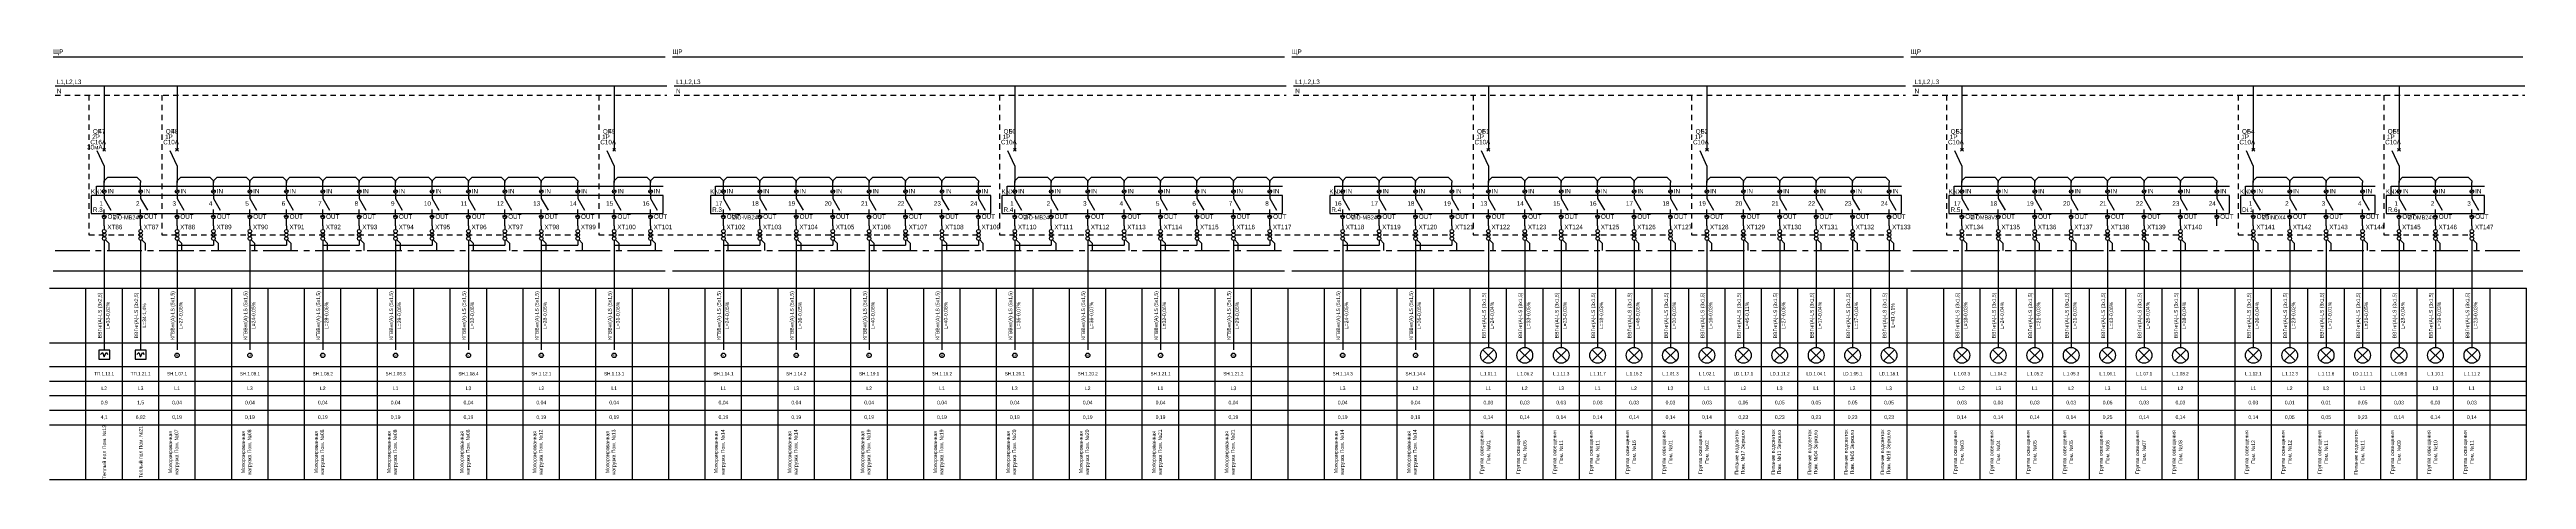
# Model space of a CAD drawing. Header units: millimetres. Extents: x 2497 to 11797, y 1522 to 1758.
# Drawn here: x 4877 to 6237, y 1522 to 1758 of the extents above; entities that cross this region are included whole.
import ezdxf
from ezdxf.enums import TextEntityAlignment as Align

# ---------------------------------------------------------------- set-up
doc = ezdxf.new("R2010")
doc.units = ezdxf.units.MM
doc.linetypes.add('CENTER2', pattern=[28.575, 19.05, -3.175, 3.175, -3.175])
doc.linetypes.add('JIS_02_0.7', pattern=[1.35, 0.75, -0.6])
for name, color, linetype in [('SX_BLOCKS', 7, 'Continuous'), ('SX_BOUND', 8, 'Continuous'), ('SX_KNX', 1, 'Continuous'), ('SX_LINES', 7, 'Continuous'), ('SX_N', 4, 'JIS_02_0.7'), ('SX_PE', 3, 'CENTER2'), ('SX_TABLE', 7, 'Continuous'), ('SX_TEXT', 7, 'Continuous')]:
    doc.layers.add(name, color=color, linetype=linetype)
doc.styles.add('UNC_GOST_Scheme', font='txt')

# ---------------------------------------------------------------- blocks, each defined once
blk = doc.blocks.new('SX_TCOL')
for p, q in [((-10, 105), (10, 105)), ((10, 0), (10, 105)), ((-10, 75), (10, 75)), ((-10, 62), (10, 62)), ((-10, 54), (10, 54)), ((-10, 46), (10, 46)), ((-10, 38), (10, 38)), ((-10, 30), (10, 30)), ((-10, 0), (10, 0))]:
    blk.add_line(p, q)
at = {"style": 'UNC_GOST_Scheme'}
for tag, p in [('CAB1', (-2.2, 90)), ('CAB2', (2.2, 90)), ('NAME1', (-3.4, 15)), ('NAME2', (0, 15)), ('NAME3', (3.4, 15))]:
    blk.add_attdef(tag, text='', height=2, rotation=90, dxfattribs=at).set_placement(p, align=Align.MIDDLE)
for tag, height, p in [('LINE', 1.8, (0, 58)), ('POW', 2, (0, 42)), ('PH', 2, (0, 50)), ('CUR', 2, (0, 34))]:
    blk.add_attdef(tag, text='', height=height, dxfattribs=at).set_placement(p, align=Align.MIDDLE)
blk = doc.blocks.new('SX_QF')
for p, q in [((0, -45), (-3.8, -36.9)), ((-0.8, -37.1), (0.8, -35.5)), ((-0.8, -35.5), (0.8, -37.1)), ((0, -45), (0, -54.3))]:
    blk.add_line(p, q)
at = {"style": 'UNC_GOST_Scheme'}
blk.add_text('QF', height=2.5, dxfattribs=at).set_placement((-6.2, -27.4))
for tag, p in [('N', (-3.2, -27.4)), ('MA', (-9.4, -36.1)), ('A', (-7.6, -33.3)), ('P', (-6.6, -30.4))]:
    blk.add_attdef(tag, p, '', height=2.5, dxfattribs=at)
blk = doc.blocks.new('SX_CH')
for p, q in [((1.1, 19.4), (-1.1, 18.28)), ((0, 19.84), (0, 23.7)), ((0, 17.84), (0, 14.96)), ((0, 14.96), (3.69, 8.57)), ((1.1, 4.3), (-1.1, 5.42)), ((0, 5.86), (0, 8.96)), ((0, 0), (0, 3.86))]:
    blk.add_line(p, q)
for centre in [(0, 18.84), (0, 4.86)]:
    blk.add_circle(centre, 1)
at = {"style": 'UNC_GOST_Scheme'}
for s, p in [('IN', (1.82, 17.78)), ('OUT', (1.82, 3.8))]:
    blk.add_text(s, height=2.5, dxfattribs=at).set_placement(p)
blk.add_attdef('CH', text='', height=2.5, dxfattribs=at).set_placement((-0.6, 11.02), align=Align.RIGHT)
blk = doc.blocks.new('SX_XT')
at = {"color": 30}
blk.add_circle((0, -1), 1, dxfattribs=at)
at = {"color": 5}
blk.add_circle((0, -3), 1, dxfattribs=at)
at = {"color": 3}
blk.add_circle((0, -5), 1, dxfattribs=at)
at = {"style": 'UNC_GOST_Scheme'}
blk.add_attdef('N', (1.7, 0.1), '', height=2.5, dxfattribs=at)
blk = doc.blocks.new('SX_U_HEAT')
for p, q in [((3, 2.5), (-3, 2.5)), ((-3, 2.5), (-3, -2.5)), ((-2, 0), (-1, 1.2)), ((-1, 1.2), (0, -1.2)), ((0, 6.5), (0, 2.5)), ((0, -1.2), (1, 1.2)), ((1, 1.2), (2, 0)), ((3, -2.5), (3, 2.5)), ((-3, -2.5), (3, -2.5))]:
    blk.add_line(p, q)
blk = doc.blocks.new('SX_U_M')
blk.add_circle((0, 0), 1.2)
at = {"style": 'UNC_GOST_Scheme'}
blk.add_text('M', height=1.2, dxfattribs=at).set_placement((0, 0), align=Align.MIDDLE)
blk = doc.blocks.new('SX_U_LAMP')
for p, q in [((-2.9, -2.9), (2.9, 2.9)), ((-2.9, 2.9), (2.9, -2.9))]:
    blk.add_line(p, q)
blk.add_circle((0, 0), 4.3)

msp = doc.modelspace()

# ---------------------------------------------------------------- linework, layer by layer
at = {"layer": 'SX_BOUND'}
for p, q in [((4879.2, 1754.5), (5215.2, 1754.5)), ((5219.2, 1754.5), (5555.2, 1754.5)), ((5559.2, 1754.5), (5895.2, 1754.5)), ((5899.2, 1754.5), (6235.2, 1754.5)), ((4879.2, 1637), (5215.2, 1637)), ((5219.2, 1637), (5555.2, 1637)), ((5559.2, 1637), (5895.2, 1637)), ((5899.2, 1637), (6235.2, 1637))]:
    msp.add_line(p, q, dxfattribs=at)
at = {"layer": 'SX_KNX'}
for p, q in [((4902.9, 1678.4), (4902.9, 1683.5)), ((4902.9, 1683.5), (5214.1, 1683.5)), ((5242.9, 1678.4), (5242.9, 1683.5)), ((5242.9, 1683.5), (5394.1, 1683.5)), ((5402.9, 1678.4), (5402.9, 1683.5)), ((5402.9, 1683.5), (5554.1, 1683.5)), ((5582.9, 1678.4), (5582.9, 1683.5)), ((5582.9, 1683.5), (5894.1, 1683.5)), ((5922.9, 1678.4), (5922.9, 1683.5)), ((5922.9, 1683.5), (6074.1, 1683.5)), ((6082.9, 1678.4), (6082.9, 1683.5)), ((6082.9, 1683.5), (6154.1, 1683.5)), ((6162.9, 1678.4), (6162.9, 1683.5)), ((6162.9, 1683.5), (6214.1, 1683.5))]:
    msp.add_line(p, q, dxfattribs=at)
at = {"layer": 'SX_LINES'}
for p, q in [((4880.2, 1738.5), (5216.2, 1738.5)), ((4907.2, 1738.5), (4907.2, 1703.4)), ((4947.2, 1738.5), (4947.2, 1703.4)), ((5187.2, 1738.5), (5187.2, 1703.4)), ((5220.2, 1738.5), (5556.2, 1738.5)), ((5407.2, 1738.5), (5407.2, 1703.4)), ((5560.2, 1738.5), (5896.2, 1738.5)), ((5667.2, 1738.5), (5667.2, 1703.4)), ((5787.2, 1738.5), (5787.2, 1703.4)), ((5900.2, 1738.5), (6236.2, 1738.5)), ((5927.2, 1738.5), (5927.2, 1703.4)), ((6087.2, 1738.5), (6087.2, 1703.4)), ((6167.2, 1738.5), (6167.2, 1703.4)), ((4907.2, 1686.4), (4909.2, 1688.4)), ((4907.2, 1685.4), (4907.2, 1686.4)), ((4909.2, 1688.4), (4925.2, 1688.4)), ((4925.2, 1688.4), (4927.2, 1686.4)), ((4927.2, 1686.4), (4927.2, 1685.4)), ((4947.2, 1686.4), (4949.2, 1688.4)), ((4947.2, 1685.4), (4947.2, 1686.4)), ((4949.2, 1688.4), (4965.2, 1688.4)), ((4965.2, 1688.4), (4967.2, 1686.4)), ((4967.2, 1686.4), (4969.2, 1688.4)), ((4967.2, 1686.4), (4967.2, 1685.4)), ((4967.2, 1685.4), (4967.2, 1686.4)), ((4969.2, 1688.4), (4985.2, 1688.4)), ((4985.2, 1688.4), (4987.2, 1686.4)), ((4987.2, 1686.4), (4989.2, 1688.4)), ((4987.2, 1686.4), (4987.2, 1685.4)), ((4987.2, 1685.4), (4987.2, 1686.4)), ((4989.2, 1688.4), (5005.2, 1688.4)), ((5005.2, 1688.4), (5007.2, 1686.4)), ((5007.2, 1686.4), (5009.2, 1688.4)), ((5007.2, 1686.4), (5007.2, 1685.4)), ((5007.2, 1685.4), (5007.2, 1686.4)), ((5009.2, 1688.4), (5025.2, 1688.4)), ((5025.2, 1688.4), (5027.2, 1686.4)), ((5027.2, 1686.4), (5029.2, 1688.4)), ((5027.2, 1686.4), (5027.2, 1685.4)), ((5027.2, 1685.4), (5027.2, 1686.4)), ((5029.2, 1688.4), (5045.2, 1688.4)), ((5045.2, 1688.4), (5047.2, 1686.4)), ((5047.2, 1686.4), (5049.2, 1688.4)), ((5047.2, 1686.4), (5047.2, 1685.4)), ((5047.2, 1685.4), (5047.2, 1686.4)), ((5049.2, 1688.4), (5065.2, 1688.4)), ((5065.2, 1688.4), (5067.2, 1686.4)), ((5067.2, 1686.4), (5069.2, 1688.4)), ((5067.2, 1686.4), (5067.2, 1685.4)), ((5067.2, 1685.4), (5067.2, 1686.4)), ((5069.2, 1688.4), (5085.2, 1688.4)), ((5085.2, 1688.4), (5087.2, 1686.4)), ((5087.2, 1686.4), (5089.2, 1688.4)), ((5087.2, 1686.4), (5087.2, 1685.4)), ((5087.2, 1685.4), (5087.2, 1686.4)), ((5089.2, 1688.4), (5105.2, 1688.4)), ((5105.2, 1688.4), (5107.2, 1686.4)), ((5107.2, 1686.4), (5109.2, 1688.4)), ((5107.2, 1686.4), (5107.2, 1685.4)), ((5107.2, 1685.4), (5107.2, 1686.4)), ((5109.2, 1688.4), (5125.2, 1688.4)), ((5125.2, 1688.4), (5127.2, 1686.4)), ((5127.2, 1686.4), (5129.2, 1688.4)), ((5127.2, 1686.4), (5127.2, 1685.4)), ((5127.2, 1685.4), (5127.2, 1686.4)), ((5129.2, 1688.4), (5145.2, 1688.4)), ((5145.2, 1688.4), (5147.2, 1686.4)), ((5147.2, 1686.4), (5149.2, 1688.4)), ((5147.2, 1686.4), (5147.2, 1685.4)), ((5147.2, 1685.4), (5147.2, 1686.4)), ((5149.2, 1688.4), (5165.2, 1688.4)), ((5165.2, 1688.4), (5167.2, 1686.4)), ((5167.2, 1686.4), (5167.2, 1685.4)), ((5187.2, 1686.4), (5189.2, 1688.4)), ((5187.2, 1685.4), (5187.2, 1686.4)), ((5189.2, 1688.4), (5205.2, 1688.4)), ((5205.2, 1688.4), (5207.2, 1686.4)), ((5207.2, 1686.4), (5209.2, 1688.4)), ((5207.2, 1686.4), (5207.2, 1685.4)), ((5207.2, 1685.4), (5207.2, 1686.4)), ((5209.2, 1688.4), (5245.2, 1688.4)), ((5245.2, 1688.4), (5247.2, 1686.4)), ((5247.2, 1686.4), (5249.2, 1688.4)), ((5247.2, 1686.4), (5247.2, 1685.4)), ((5247.2, 1685.4), (5247.2, 1686.4)), ((5249.2, 1688.4), (5265.2, 1688.4)), ((5265.2, 1688.4), (5267.2, 1686.4)), ((5267.2, 1686.4), (5269.2, 1688.4)), ((5267.2, 1686.4), (5267.2, 1685.4)), ((5267.2, 1685.4), (5267.2, 1686.4)), ((5269.2, 1688.4), (5285.2, 1688.4)), ((5285.2, 1688.4), (5287.2, 1686.4)), ((5287.2, 1686.4), (5289.2, 1688.4)), ((5287.2, 1686.4), (5287.2, 1685.4)), ((5287.2, 1685.4), (5287.2, 1686.4)), ((5289.2, 1688.4), (5305.2, 1688.4)), ((5305.2, 1688.4), (5307.2, 1686.4)), ((5307.2, 1686.4), (5309.2, 1688.4)), ((5307.2, 1686.4), (5307.2, 1685.4)), ((5307.2, 1685.4), (5307.2, 1686.4)), ((5309.2, 1688.4), (5325.2, 1688.4)), ((5325.2, 1688.4), (5327.2, 1686.4)), ((5327.2, 1686.4), (5329.2, 1688.4)), ((5327.2, 1686.4), (5327.2, 1685.4)), ((5327.2, 1685.4), (5327.2, 1686.4)), ((5329.2, 1688.4), (5345.2, 1688.4)), ((5345.2, 1688.4), (5347.2, 1686.4)), ((5347.2, 1686.4), (5349.2, 1688.4)), ((5347.2, 1686.4), (5347.2, 1685.4)), ((5347.2, 1685.4), (5347.2, 1686.4)), ((5349.2, 1688.4), (5365.2, 1688.4)), ((5365.2, 1688.4), (5367.2, 1686.4)), ((5367.2, 1686.4), (5369.2, 1688.4)), ((5367.2, 1686.4), (5367.2, 1685.4)), ((5367.2, 1685.4), (5367.2, 1686.4)), ((5369.2, 1688.4), (5385.2, 1688.4)), ((5385.2, 1688.4), (5387.2, 1686.4)), ((5387.2, 1686.4), (5387.2, 1685.4)), ((5407.2, 1686.4), (5409.2, 1688.4)), ((5407.2, 1685.4), (5407.2, 1686.4)), ((5409.2, 1688.4), (5425.2, 1688.4)), ((5425.2, 1688.4), (5427.2, 1686.4)), ((5427.2, 1686.4), (5429.2, 1688.4)), ((5427.2, 1686.4), (5427.2, 1685.4)), ((5427.2, 1685.4), (5427.2, 1686.4)), ((5429.2, 1688.4), (5445.2, 1688.4)), ((5445.2, 1688.4), (5447.2, 1686.4)), ((5447.2, 1686.4), (5449.2, 1688.4)), ((5447.2, 1686.4), (5447.2, 1685.4)), ((5447.2, 1685.4), (5447.2, 1686.4)), ((5449.2, 1688.4), (5465.2, 1688.4)), ((5465.2, 1688.4), (5467.2, 1686.4)), ((5467.2, 1686.4), (5469.2, 1688.4)), ((5467.2, 1686.4), (5467.2, 1685.4)), ((5467.2, 1685.4), (5467.2, 1686.4)), ((5469.2, 1688.4), (5485.2, 1688.4)), ((5485.2, 1688.4), (5487.2, 1686.4)), ((5487.2, 1686.4), (5489.2, 1688.4)), ((5487.2, 1686.4), (5487.2, 1685.4)), ((5487.2, 1685.4), (5487.2, 1686.4)), ((5489.2, 1688.4), (5505.2, 1688.4)), ((5505.2, 1688.4), (5507.2, 1686.4)), ((5507.2, 1686.4), (5509.2, 1688.4)), ((5507.2, 1686.4), (5507.2, 1685.4)), ((5507.2, 1685.4), (5507.2, 1686.4)), ((5509.2, 1688.4), (5525.2, 1688.4)), ((5525.2, 1688.4), (5527.2, 1686.4)), ((5527.2, 1686.4), (5529.2, 1688.4)), ((5527.2, 1686.4), (5527.2, 1685.4)), ((5527.2, 1685.4), (5527.2, 1686.4)), ((5529.2, 1688.4), (5545.2, 1688.4)), ((5545.2, 1688.4), (5547.2, 1686.4)), ((5547.2, 1686.4), (5549.2, 1688.4)), ((5547.2, 1686.4), (5547.2, 1685.4)), ((5547.2, 1685.4), (5547.2, 1686.4)), ((5549.2, 1688.4), (5585.2, 1688.4)), ((5585.2, 1688.4), (5587.2, 1686.4)), ((5587.2, 1686.4), (5589.2, 1688.4)), ((5587.2, 1686.4), (5587.2, 1685.4)), ((5587.2, 1685.4), (5587.2, 1686.4)), ((5589.2, 1688.4), (5605.2, 1688.4)), ((5605.2, 1688.4), (5607.2, 1686.4)), ((5607.2, 1686.4), (5609.2, 1688.4)), ((5607.2, 1686.4), (5607.2, 1685.4)), ((5607.2, 1685.4), (5607.2, 1686.4)), ((5609.2, 1688.4), (5625.2, 1688.4)), ((5625.2, 1688.4), (5627.2, 1686.4)), ((5627.2, 1686.4), (5629.2, 1688.4)), ((5627.2, 1686.4), (5627.2, 1685.4)), ((5627.2, 1685.4), (5627.2, 1686.4)), ((5629.2, 1688.4), (5645.2, 1688.4)), ((5645.2, 1688.4), (5647.2, 1686.4)), ((5647.2, 1686.4), (5647.2, 1685.4)), ((5667.2, 1686.4), (5669.2, 1688.4)), ((5667.2, 1685.4), (5667.2, 1686.4)), ((5669.2, 1688.4), (5685.2, 1688.4)), ((5685.2, 1688.4), (5687.2, 1686.4)), ((5687.2, 1686.4), (5689.2, 1688.4)), ((5687.2, 1686.4), (5687.2, 1685.4)), ((5687.2, 1685.4), (5687.2, 1686.4)), ((5689.2, 1688.4), (5705.2, 1688.4)), ((5705.2, 1688.4), (5707.2, 1686.4)), ((5707.2, 1686.4), (5709.2, 1688.4)), ((5707.2, 1686.4), (5707.2, 1685.4)), ((5707.2, 1685.4), (5707.2, 1686.4)), ((5709.2, 1688.4), (5725.2, 1688.4)), ((5725.2, 1688.4), (5727.2, 1686.4)), ((5727.2, 1686.4), (5729.2, 1688.4)), ((5727.2, 1686.4), (5727.2, 1685.4)), ((5727.2, 1685.4), (5727.2, 1686.4)), ((5729.2, 1688.4), (5745.2, 1688.4)), ((5745.2, 1688.4), (5747.2, 1686.4)), ((5747.2, 1686.4), (5749.2, 1688.4)), ((5747.2, 1686.4), (5747.2, 1685.4)), ((5747.2, 1685.4), (5747.2, 1686.4)), ((5749.2, 1688.4), (5765.2, 1688.4)), ((5765.2, 1688.4), (5767.2, 1686.4)), ((5767.2, 1686.4), (5767.2, 1685.4)), ((5787.2, 1686.4), (5789.2, 1688.4)), ((5787.2, 1685.4), (5787.2, 1686.4)), ((5789.2, 1688.4), (5805.2, 1688.4)), ((5805.2, 1688.4), (5807.2, 1686.4)), ((5807.2, 1686.4), (5809.2, 1688.4)), ((5807.2, 1686.4), (5807.2, 1685.4)), ((5807.2, 1685.4), (5807.2, 1686.4)), ((5809.2, 1688.4), (5825.2, 1688.4)), ((5825.2, 1688.4), (5827.2, 1686.4)), ((5827.2, 1686.4), (5829.2, 1688.4)), ((5827.2, 1686.4), (5827.2, 1685.4)), ((5827.2, 1685.4), (5827.2, 1686.4)), ((5829.2, 1688.4), (5845.2, 1688.4)), ((5845.2, 1688.4), (5847.2, 1686.4)), ((5847.2, 1686.4), (5849.2, 1688.4)), ((5847.2, 1686.4), (5847.2, 1685.4)), ((5847.2, 1685.4), (5847.2, 1686.4)), ((5849.2, 1688.4), (5865.2, 1688.4)), ((5865.2, 1688.4), (5867.2, 1686.4)), ((5867.2, 1686.4), (5869.2, 1688.4)), ((5867.2, 1686.4), (5867.2, 1685.4)), ((5867.2, 1685.4), (5867.2, 1686.4)), ((5869.2, 1688.4), (5885.2, 1688.4)), ((5885.2, 1688.4), (5887.2, 1686.4)), ((5887.2, 1686.4), (5887.2, 1685.4)), ((5927.2, 1686.4), (5929.2, 1688.4)), ((5927.2, 1685.4), (5927.2, 1686.4)), ((5929.2, 1688.4), (5945.2, 1688.4)), ((5945.2, 1688.4), (5947.2, 1686.4)), ((5947.2, 1686.4), (5949.2, 1688.4)), ((5947.2, 1686.4), (5947.2, 1685.4)), ((5947.2, 1685.4), (5947.2, 1686.4)), ((5949.2, 1688.4), (5965.2, 1688.4)), ((5965.2, 1688.4), (5967.2, 1686.4)), ((5967.2, 1686.4), (5969.2, 1688.4)), ((5967.2, 1686.4), (5967.2, 1685.4)), ((5967.2, 1685.4), (5967.2, 1686.4)), ((5969.2, 1688.4), (5985.2, 1688.4)), ((5985.2, 1688.4), (5987.2, 1686.4)), ((5987.2, 1686.4), (5989.2, 1688.4)), ((5987.2, 1686.4), (5987.2, 1685.4)), ((5987.2, 1685.4), (5987.2, 1686.4)), ((5989.2, 1688.4), (6005.2, 1688.4)), ((6005.2, 1688.4), (6007.2, 1686.4)), ((6007.2, 1686.4), (6009.2, 1688.4)), ((6007.2, 1686.4), (6007.2, 1685.4)), ((6007.2, 1685.4), (6007.2, 1686.4)), ((6009.2, 1688.4), (6025.2, 1688.4)), ((6025.2, 1688.4), (6027.2, 1686.4)), ((6027.2, 1686.4), (6029.2, 1688.4)), ((6027.2, 1686.4), (6027.2, 1685.4)), ((6027.2, 1685.4), (6027.2, 1686.4)), ((6029.2, 1688.4), (6045.2, 1688.4)), ((6045.2, 1688.4), (6047.2, 1686.4)), ((6047.2, 1686.4), (6049.2, 1688.4)), ((6047.2, 1686.4), (6047.2, 1685.4)), ((6047.2, 1685.4), (6047.2, 1686.4)), ((6049.2, 1688.4), (6065.2, 1688.4)), ((6065.2, 1688.4), (6067.2, 1686.4)), ((6067.2, 1686.4), (6067.2, 1685.4)), ((6087.2, 1686.4), (6089.2, 1688.4)), ((6087.2, 1685.4), (6087.2, 1686.4)), ((6089.2, 1688.4), (6105.2, 1688.4)), ((6105.2, 1688.4), (6107.2, 1686.4)), ((6107.2, 1686.4), (6109.2, 1688.4)), ((6107.2, 1686.4), (6107.2, 1685.4)), ((6107.2, 1685.4), (6107.2, 1686.4)), ((6109.2, 1688.4), (6125.2, 1688.4)), ((6125.2, 1688.4), (6127.2, 1686.4)), ((6127.2, 1686.4), (6129.2, 1688.4)), ((6127.2, 1686.4), (6127.2, 1685.4)), ((6127.2, 1685.4), (6127.2, 1686.4)), ((6129.2, 1688.4), (6145.2, 1688.4)), ((6145.2, 1688.4), (6147.2, 1686.4)), ((6147.2, 1686.4), (6147.2, 1685.4)), ((6167.2, 1686.4), (6169.2, 1688.4)), ((6167.2, 1685.4), (6167.2, 1686.4)), ((6169.2, 1688.4), (6185.2, 1688.4)), ((6185.2, 1688.4), (6187.2, 1686.4)), ((6187.2, 1686.4), (6189.2, 1688.4)), ((6187.2, 1686.4), (6187.2, 1685.4)), ((6187.2, 1685.4), (6187.2, 1686.4)), ((6189.2, 1688.4), (6205.2, 1688.4)), ((6205.2, 1688.4), (6207.2, 1686.4)), ((6207.2, 1686.4), (6207.2, 1685.4)), ((5214.1, 1678.4), (4900.1, 1678.4)), ((4900.1, 1678.4), (4900.1, 1668.4)), ((5214.1, 1668.4), (5214.1, 1678.4)), ((5394.1, 1678.4), (5240.1, 1678.4)), ((5240.1, 1678.4), (5240.1, 1668.4)), ((5394.1, 1668.4), (5394.1, 1678.4)), ((5554.1, 1678.4), (5400.1, 1678.4)), ((5400.1, 1678.4), (5400.1, 1668.4)), ((5554.1, 1668.4), (5554.1, 1678.4)), ((5894.1, 1678.4), (5580.1, 1678.4)), ((5580.1, 1678.4), (5580.1, 1668.4)), ((5894.1, 1668.4), (5894.1, 1678.4)), ((6074.1, 1678.4), (5920.1, 1678.4)), ((5920.1, 1678.4), (5920.1, 1668.4)), ((6074.1, 1668.4), (6074.1, 1678.4)), ((6154.1, 1678.4), (6080.1, 1678.4)), ((6080.1, 1678.4), (6080.1, 1668.4)), ((6154.1, 1668.4), (6154.1, 1678.4)), ((6214.1, 1678.4), (6160.1, 1678.4)), ((6160.1, 1678.4), (6160.1, 1668.4)), ((6214.1, 1668.4), (6214.1, 1678.4)), ((4900.1, 1668.4), (5214.1, 1668.4)), ((4907.2, 1661.7), (4907.2, 1659.7)), ((4927.2, 1661.7), (4927.2, 1659.7)), ((4947.2, 1661.7), (4947.2, 1659.7)), ((4967.2, 1661.7), (4967.2, 1659.7)), ((4987.2, 1661.7), (4987.2, 1659.7)), ((5007.2, 1661.7), (5007.2, 1659.7)), ((5027.2, 1661.7), (5027.2, 1659.7)), ((5047.2, 1661.7), (5047.2, 1659.7)), ((5067.2, 1661.7), (5067.2, 1659.7)), ((5087.2, 1661.7), (5087.2, 1659.7)), ((5107.2, 1661.7), (5107.2, 1659.7)), ((5127.2, 1661.7), (5127.2, 1659.7)), ((5147.2, 1661.7), (5147.2, 1659.7)), ((5167.2, 1661.7), (5167.2, 1659.7)), ((5187.2, 1661.7), (5187.2, 1659.7)), ((5207.2, 1661.7), (5207.2, 1659.7)), ((5240.1, 1668.4), (5394.1, 1668.4)), ((5247.2, 1661.7), (5247.2, 1659.7)), ((5267.2, 1661.7), (5267.2, 1659.7)), ((5287.2, 1661.7), (5287.2, 1659.7)), ((5307.2, 1661.7), (5307.2, 1659.7)), ((5327.2, 1661.7), (5327.2, 1659.7)), ((5347.2, 1661.7), (5347.2, 1659.7)), ((5367.2, 1661.7), (5367.2, 1659.7)), ((5387.2, 1661.7), (5387.2, 1659.7)), ((5400.1, 1668.4), (5554.1, 1668.4)), ((5407.2, 1661.7), (5407.2, 1659.7)), ((5427.2, 1661.7), (5427.2, 1659.7)), ((5447.2, 1661.7), (5447.2, 1659.7)), ((5467.2, 1661.7), (5467.2, 1659.7)), ((5487.2, 1661.7), (5487.2, 1659.7)), ((5507.2, 1661.7), (5507.2, 1659.7)), ((5527.2, 1661.7), (5527.2, 1659.7)), ((5547.2, 1661.7), (5547.2, 1659.7)), ((5580.1, 1668.4), (5894.1, 1668.4)), ((5587.2, 1661.7), (5587.2, 1659.7)), ((5607.2, 1661.7), (5607.2, 1659.7)), ((5627.2, 1661.7), (5627.2, 1659.7)), ((5647.2, 1661.7), (5647.2, 1659.7)), ((5667.2, 1661.7), (5667.2, 1659.7)), ((5687.2, 1661.7), (5687.2, 1659.7)), ((5707.2, 1661.7), (5707.2, 1659.7)), ((5727.2, 1661.7), (5727.2, 1659.7)), ((5747.2, 1661.7), (5747.2, 1659.7)), ((5767.2, 1661.7), (5767.2, 1659.7)), ((5787.2, 1661.7), (5787.2, 1659.7)), ((5807.2, 1661.7), (5807.2, 1659.7)), ((5827.2, 1661.7), (5827.2, 1659.7)), ((5847.2, 1661.7), (5847.2, 1659.7)), ((5867.2, 1661.7), (5867.2, 1659.7)), ((5887.2, 1661.7), (5887.2, 1659.7)), ((5920.1, 1668.4), (6074.1, 1668.4)), ((5927.2, 1661.7), (5927.2, 1659.7)), ((5947.2, 1661.7), (5947.2, 1659.7)), ((5967.2, 1661.7), (5967.2, 1659.7)), ((5987.2, 1661.7), (5987.2, 1659.7)), ((6007.2, 1661.7), (6007.2, 1659.7)), ((6027.2, 1661.7), (6027.2, 1659.7)), ((6047.2, 1661.7), (6047.2, 1659.7)), ((6080.1, 1668.4), (6154.1, 1668.4)), ((6087.2, 1661.7), (6087.2, 1659.7)), ((6107.2, 1661.7), (6107.2, 1659.7)), ((6127.2, 1661.7), (6127.2, 1659.7)), ((6147.2, 1661.7), (6147.2, 1659.7)), ((6160.1, 1668.4), (6214.1, 1668.4)), ((6167.2, 1661.7), (6167.2, 1659.7)), ((6187.2, 1661.7), (6187.2, 1659.7)), ((6207.2, 1661.7), (6207.2, 1659.7)), ((4907.2, 1653.7), (4907.2, 1597.5)), ((4927.2, 1653.7), (4927.2, 1597.5)), ((4947.2, 1653.7), (4947.2, 1593.6)), ((4947.2, 1651), (4967.2, 1651)), ((4967.2, 1653.7), (4967.2, 1651)), ((4987.2, 1653.7), (4987.2, 1593.6)), ((4987.2, 1651), (5007.2, 1651)), ((5007.2, 1653.7), (5007.2, 1651)), ((5027.2, 1653.7), (5027.2, 1593.6)), ((5027.2, 1651), (5047.2, 1651)), ((5047.2, 1653.7), (5047.2, 1651)), ((5067.2, 1653.7), (5067.2, 1593.6)), ((5067.2, 1651), (5087.2, 1651)), ((5087.2, 1653.7), (5087.2, 1651)), ((5107.2, 1653.7), (5107.2, 1593.6)), ((5107.2, 1651), (5127.2, 1651)), ((5127.2, 1653.7), (5127.2, 1651)), ((5147.2, 1653.7), (5147.2, 1593.6)), ((5147.2, 1651), (5167.2, 1651)), ((5167.2, 1653.7), (5167.2, 1651)), ((5187.2, 1653.7), (5187.2, 1593.6)), ((5187.2, 1651), (5207.2, 1651)), ((5207.2, 1653.7), (5207.2, 1651)), ((5247.2, 1653.7), (5247.2, 1593.6)), ((5247.2, 1651), (5267.2, 1651)), ((5267.2, 1653.7), (5267.2, 1651)), ((5287.2, 1653.7), (5287.2, 1593.6)), ((5287.2, 1651), (5307.2, 1651)), ((5307.2, 1653.7), (5307.2, 1651)), ((5327.2, 1653.7), (5327.2, 1593.6)), ((5327.2, 1651), (5347.2, 1651)), ((5347.2, 1653.7), (5347.2, 1651)), ((5367.2, 1653.7), (5367.2, 1593.6)), ((5367.2, 1651), (5387.2, 1651)), ((5387.2, 1653.7), (5387.2, 1651)), ((5407.2, 1653.7), (5407.2, 1593.6)), ((5407.2, 1651), (5427.2, 1651)), ((5427.2, 1653.7), (5427.2, 1651)), ((5447.2, 1653.7), (5447.2, 1593.6)), ((5447.2, 1651), (5467.2, 1651)), ((5467.2, 1653.7), (5467.2, 1651)), ((5487.2, 1653.7), (5487.2, 1593.6)), ((5487.2, 1651), (5507.2, 1651)), ((5507.2, 1653.7), (5507.2, 1651)), ((5527.2, 1653.7), (5527.2, 1593.6)), ((5527.2, 1651), (5547.2, 1651)), ((5547.2, 1653.7), (5547.2, 1651)), ((5587.2, 1653.7), (5587.2, 1593.6)), ((5587.2, 1651), (5607.2, 1651)), ((5607.2, 1653.7), (5607.2, 1651)), ((5627.2, 1653.7), (5627.2, 1593.6)), ((5627.2, 1651), (5647.2, 1651)), ((5647.2, 1653.7), (5647.2, 1651)), ((5667.2, 1653.7), (5667.2, 1594.9)), ((5687.2, 1653.7), (5687.2, 1594.9)), ((5707.2, 1653.7), (5707.2, 1594.9)), ((5727.2, 1653.7), (5727.2, 1594.9)), ((5747.2, 1653.7), (5747.2, 1594.9)), ((5767.2, 1653.7), (5767.2, 1594.9)), ((5787.2, 1653.7), (5787.2, 1594.9)), ((5807.2, 1653.7), (5807.2, 1594.9)), ((5827.2, 1653.7), (5827.2, 1594.9)), ((5847.2, 1653.7), (5847.2, 1594.9)), ((5867.2, 1653.7), (5867.2, 1594.9)), ((5887.2, 1653.7), (5887.2, 1594.9)), ((5927.2, 1653.7), (5927.2, 1594.9)), ((5947.2, 1653.7), (5947.2, 1594.9)), ((5967.2, 1653.7), (5967.2, 1594.9)), ((5987.2, 1653.7), (5987.2, 1594.9)), ((6007.2, 1653.7), (6007.2, 1594.9)), ((6027.2, 1653.7), (6027.2, 1594.9)), ((6047.2, 1653.7), (6047.2, 1594.9)), ((6087.2, 1653.7), (6087.2, 1594.9)), ((6107.2, 1653.7), (6107.2, 1594.9)), ((6127.2, 1653.7), (6127.2, 1594.9)), ((6147.2, 1653.7), (6147.2, 1594.9)), ((6167.2, 1653.7), (6167.2, 1594.9)), ((6187.2, 1653.7), (6187.2, 1594.9)), ((6207.2, 1653.7), (6207.2, 1594.9))]:
    msp.add_line(p, q, dxfattribs=at)
at = {"layer": 'SX_N', "ltscale": 4}
for p, q in [((4880.2, 1733.5), (5216.2, 1733.5)), ((4898.8, 1733.5), (4898.8, 1656.7)), ((4938.8, 1733.5), (4938.8, 1656.7)), ((5178.8, 1733.5), (5178.8, 1656.7)), ((5220.2, 1733.5), (5556.2, 1733.5)), ((5398.8, 1733.5), (5398.8, 1656.7)), ((5560.2, 1733.5), (5896.2, 1733.5)), ((5658.8, 1733.5), (5658.8, 1656.7)), ((5778.8, 1733.5), (5778.8, 1656.7)), ((5900.2, 1733.5), (6236.2, 1733.5)), ((5918.8, 1733.5), (5918.8, 1656.7)), ((6078.8, 1733.5), (6078.8, 1656.7)), ((6158.8, 1733.5), (6158.8, 1656.7)), ((4898.8, 1656.7), (4927.2, 1656.7)), ((4938.8, 1656.7), (5167.2, 1656.7)), ((5178.8, 1656.7), (5387.2, 1656.7)), ((5398.8, 1656.7), (5647.2, 1656.7)), ((5658.8, 1656.7), (5767.2, 1656.7)), ((5778.8, 1656.7), (5887.2, 1656.7)), ((5918.8, 1656.7), (6047.2, 1656.7)), ((6078.8, 1656.7), (6147.2, 1656.7)), ((6158.8, 1656.7), (6207.2, 1656.7))]:
    msp.add_line(p, q, dxfattribs=at)
at = {"layer": 'SX_PE'}
for p, q in [((4880.2, 1648.1), (5216.2, 1648.1)), ((4907.9, 1654), (4909.7, 1652.2)), ((4909.7, 1652.2), (4909.7, 1648.1)), ((4927.9, 1654), (4929.7, 1652.2)), ((4929.7, 1652.2), (4929.7, 1648.1)), ((4947.9, 1654), (4949.7, 1652.2)), ((4949.7, 1652.2), (4949.7, 1648.1)), ((4967.9, 1654), (4969.7, 1652.2)), ((4969.7, 1652.2), (4969.7, 1648.1)), ((4987.9, 1654), (4989.7, 1652.2)), ((4989.7, 1652.2), (4989.7, 1648.1)), ((5007.9, 1654), (5009.7, 1652.2)), ((5009.7, 1652.2), (5009.7, 1648.1)), ((5027.9, 1654), (5029.7, 1652.2)), ((5029.7, 1652.2), (5029.7, 1648.1)), ((5047.9, 1654), (5049.7, 1652.2)), ((5049.7, 1652.2), (5049.7, 1648.1)), ((5067.9, 1654), (5069.7, 1652.2)), ((5069.7, 1652.2), (5069.7, 1648.1)), ((5087.9, 1654), (5089.7, 1652.2)), ((5089.7, 1652.2), (5089.7, 1648.1)), ((5107.9, 1654), (5109.7, 1652.2)), ((5109.7, 1652.2), (5109.7, 1648.1)), ((5127.9, 1654), (5129.7, 1652.2)), ((5129.7, 1652.2), (5129.7, 1648.1)), ((5147.9, 1654), (5149.7, 1652.2)), ((5149.7, 1652.2), (5149.7, 1648.1)), ((5167.9, 1654), (5169.7, 1652.2)), ((5169.7, 1652.2), (5169.7, 1648.1)), ((5187.9, 1654), (5189.7, 1652.2)), ((5189.7, 1652.2), (5189.7, 1648.1)), ((5207.9, 1654), (5209.7, 1652.2)), ((5209.7, 1652.2), (5209.7, 1648.1)), ((5220.2, 1648.1), (5556.2, 1648.1)), ((5247.9, 1654), (5249.7, 1652.2)), ((5249.7, 1652.2), (5249.7, 1648.1)), ((5267.9, 1654), (5269.7, 1652.2)), ((5269.7, 1652.2), (5269.7, 1648.1)), ((5287.9, 1654), (5289.7, 1652.2)), ((5289.7, 1652.2), (5289.7, 1648.1)), ((5307.9, 1654), (5309.7, 1652.2)), ((5309.7, 1652.2), (5309.7, 1648.1)), ((5327.9, 1654), (5329.7, 1652.2)), ((5329.7, 1652.2), (5329.7, 1648.1)), ((5347.9, 1654), (5349.7, 1652.2)), ((5349.7, 1652.2), (5349.7, 1648.1)), ((5367.9, 1654), (5369.7, 1652.2)), ((5369.7, 1652.2), (5369.7, 1648.1)), ((5387.9, 1654), (5389.7, 1652.2)), ((5389.7, 1652.2), (5389.7, 1648.1)), ((5407.9, 1654), (5409.7, 1652.2)), ((5409.7, 1652.2), (5409.7, 1648.1)), ((5427.9, 1654), (5429.7, 1652.2)), ((5429.7, 1652.2), (5429.7, 1648.1)), ((5447.9, 1654), (5449.7, 1652.2)), ((5449.7, 1652.2), (5449.7, 1648.1)), ((5467.9, 1654), (5469.7, 1652.2)), ((5469.7, 1652.2), (5469.7, 1648.1)), ((5487.9, 1654), (5489.7, 1652.2)), ((5489.7, 1652.2), (5489.7, 1648.1)), ((5507.9, 1654), (5509.7, 1652.2)), ((5509.7, 1652.2), (5509.7, 1648.1)), ((5527.9, 1654), (5529.7, 1652.2)), ((5529.7, 1652.2), (5529.7, 1648.1)), ((5547.9, 1654), (5549.7, 1652.2)), ((5549.7, 1652.2), (5549.7, 1648.1)), ((5560.2, 1648.1), (5896.2, 1648.1)), ((5587.9, 1654), (5589.7, 1652.2)), ((5589.7, 1652.2), (5589.7, 1648.1)), ((5607.9, 1654), (5609.7, 1652.2)), ((5609.7, 1652.2), (5609.7, 1648.1)), ((5627.9, 1654), (5629.7, 1652.2)), ((5629.7, 1652.2), (5629.7, 1648.1)), ((5647.9, 1654), (5649.7, 1652.2)), ((5649.7, 1652.2), (5649.7, 1648.1)), ((5667.9, 1654), (5669.7, 1652.2)), ((5669.7, 1652.2), (5669.7, 1648.1)), ((5687.9, 1654), (5689.7, 1652.2)), ((5689.7, 1652.2), (5689.7, 1648.1)), ((5707.9, 1654), (5709.7, 1652.2)), ((5709.7, 1652.2), (5709.7, 1648.1)), ((5727.9, 1654), (5729.7, 1652.2)), ((5729.7, 1652.2), (5729.7, 1648.1)), ((5747.9, 1654), (5749.7, 1652.2)), ((5749.7, 1652.2), (5749.7, 1648.1)), ((5767.9, 1654), (5769.7, 1652.2)), ((5769.7, 1652.2), (5769.7, 1648.1)), ((5787.9, 1654), (5789.7, 1652.2)), ((5789.7, 1652.2), (5789.7, 1648.1)), ((5807.9, 1654), (5809.7, 1652.2)), ((5809.7, 1652.2), (5809.7, 1648.1)), ((5827.9, 1654), (5829.7, 1652.2)), ((5829.7, 1652.2), (5829.7, 1648.1)), ((5847.9, 1654), (5849.7, 1652.2)), ((5849.7, 1652.2), (5849.7, 1648.1)), ((5867.9, 1654), (5869.7, 1652.2)), ((5869.7, 1652.2), (5869.7, 1648.1)), ((5887.9, 1654), (5889.7, 1652.2)), ((5889.7, 1652.2), (5889.7, 1648.1)), ((5900.2, 1648.1), (6236.2, 1648.1)), ((5927.9, 1654), (5929.7, 1652.2)), ((5929.7, 1652.2), (5929.7, 1648.1)), ((5947.9, 1654), (5949.7, 1652.2)), ((5949.7, 1652.2), (5949.7, 1648.1)), ((5967.9, 1654), (5969.7, 1652.2)), ((5969.7, 1652.2), (5969.7, 1648.1)), ((5987.9, 1654), (5989.7, 1652.2)), ((5989.7, 1652.2), (5989.7, 1648.1)), ((6007.9, 1654), (6009.7, 1652.2)), ((6009.7, 1652.2), (6009.7, 1648.1)), ((6027.9, 1654), (6029.7, 1652.2)), ((6029.7, 1652.2), (6029.7, 1648.1)), ((6047.9, 1654), (6049.7, 1652.2)), ((6049.7, 1652.2), (6049.7, 1648.1)), ((6087.9, 1654), (6089.7, 1652.2)), ((6089.7, 1652.2), (6089.7, 1648.1)), ((6107.9, 1654), (6109.7, 1652.2)), ((6109.7, 1652.2), (6109.7, 1648.1)), ((6127.9, 1654), (6129.7, 1652.2)), ((6129.7, 1652.2), (6129.7, 1648.1)), ((6147.9, 1654), (6149.7, 1652.2)), ((6149.7, 1652.2), (6149.7, 1648.1)), ((6167.9, 1654), (6169.7, 1652.2)), ((6169.7, 1652.2), (6169.7, 1648.1)), ((6187.9, 1654), (6189.7, 1652.2)), ((6189.7, 1652.2), (6189.7, 1648.1)), ((6207.9, 1654), (6209.7, 1652.2)), ((6209.7, 1652.2), (6209.7, 1648.1))]:
    msp.add_line(p, q, dxfattribs=at)

# ---------------------------------------------------------------- block references
at = {"layer": 'SX_BLOCKS'}
for name, p, values in [('SX_QF', (4907.2, 1739.7), {'N': '47', 'P': '2P', 'A': 'С16А', 'MA': '30мА'}), ('SX_QF', (4947.2, 1739.7), {'N': '48', 'P': '1P', 'A': 'С10А'}), ('SX_QF', (5187.2, 1739.7), {'N': '49', 'P': '1P', 'A': 'С10А'}), ('SX_QF', (5407.2, 1739.7), {'N': '50', 'P': '1P', 'A': 'С10А'}), ('SX_QF', (5667.2, 1739.7), {'N': '51', 'P': '1P', 'A': 'С10А'}), ('SX_QF', (5787.2, 1739.7), {'N': '52', 'P': '1P', 'A': 'С10А'}), ('SX_QF', (5927.2, 1739.7), {'N': '53', 'P': '1P', 'A': 'С10А'}), ('SX_QF', (6087.2, 1739.7), {'N': '54', 'P': '1P', 'A': 'С10А'}), ('SX_QF', (6167.2, 1739.7), {'N': '55', 'P': '1P', 'A': 'С10А'}), ('SX_CH', (4907.2, 1661.7), {'CH': '1'}), ('SX_CH', (4927.2, 1661.7), {'CH': '2'}), ('SX_CH', (4947.2, 1661.7), {'CH': '3'}), ('SX_CH', (4967.2, 1661.7), {'CH': '4'}), ('SX_CH', (4987.2, 1661.7), {'CH': '5'}), ('SX_CH', (5007.2, 1661.7), {'CH': '6'}), ('SX_CH', (5027.2, 1661.7), {'CH': '7'}), ('SX_CH', (5047.2, 1661.7), {'CH': '8'}), ('SX_CH', (5067.2, 1661.7), {'CH': '9'}), ('SX_CH', (5087.2, 1661.7), {'CH': '10'}), ('SX_CH', (5107.2, 1661.7), {'CH': '11'}), ('SX_CH', (5127.2, 1661.7), {'CH': '12'}), ('SX_CH', (5147.2, 1661.7), {'CH': '13'}), ('SX_CH', (5167.2, 1661.7), {'CH': '14'}), ('SX_CH', (5187.2, 1661.7), {'CH': '15'}), ('SX_CH', (5207.2, 1661.7), {'CH': '16'}), ('SX_CH', (5247.2, 1661.7), {'CH': '17'}), ('SX_CH', (5267.2, 1661.7), {'CH': '18'}), ('SX_CH', (5287.2, 1661.7), {'CH': '19'}), ('SX_CH', (5307.2, 1661.7), {'CH': '20'}), ('SX_CH', (5327.2, 1661.7), {'CH': '21'}), ('SX_CH', (5347.2, 1661.7), {'CH': '22'}), ('SX_CH', (5367.2, 1661.7), {'CH': '23'}), ('SX_CH', (5387.2, 1661.7), {'CH': '24'}), ('SX_CH', (5407.2, 1661.7), {'CH': '1'}), ('SX_CH', (5427.2, 1661.7), {'CH': '2'}), ('SX_CH', (5447.2, 1661.7), {'CH': '3'}), ('SX_CH', (5467.2, 1661.7), {'CH': '4'}), ('SX_CH', (5487.2, 1661.7), {'CH': '5'}), ('SX_CH', (5507.2, 1661.7), {'CH': '6'}), ('SX_CH', (5527.2, 1661.7), {'CH': '7'}), ('SX_CH', (5547.2, 1661.7), {'CH': '8'}), ('SX_CH', (5587.2, 1661.7), {'CH': '16'}), ('SX_CH', (5607.2, 1661.7), {'CH': '17'}), ('SX_CH', (5627.2, 1661.7), {'CH': '18'}), ('SX_CH', (5647.2, 1661.7), {'CH': '19'}), ('SX_CH', (5667.2, 1661.7), {'CH': '13'}), ('SX_CH', (5687.2, 1661.7), {'CH': '14'}), ('SX_CH', (5707.2, 1661.7), {'CH': '15'}), ('SX_CH', (5727.2, 1661.7), {'CH': '16'}), ('SX_CH', (5747.2, 1661.7), {'CH': '17'}), ('SX_CH', (5767.2, 1661.7), {'CH': '18'}), ('SX_CH', (5787.2, 1661.7), {'CH': '19'}), ('SX_CH', (5807.2, 1661.7), {'CH': '20'}), ('SX_CH', (5827.2, 1661.7), {'CH': '21'}), ('SX_CH', (5847.2, 1661.7), {'CH': '22'}), ('SX_CH', (5867.2, 1661.7), {'CH': '23'}), ('SX_CH', (5887.2, 1661.7), {'CH': '24'}), ('SX_CH', (5927.2, 1661.7), {'CH': '17'}), ('SX_CH', (5947.2, 1661.7), {'CH': '18'}), ('SX_CH', (5967.2, 1661.7), {'CH': '19'}), ('SX_CH', (5987.2, 1661.7), {'CH': '20'}), ('SX_CH', (6007.2, 1661.7), {'CH': '21'}), ('SX_CH', (6027.2, 1661.7), {'CH': '22'}), ('SX_CH', (6047.2, 1661.7), {'CH': '23'}), ('SX_CH', (6067.2, 1661.7), {'CH': '24'}), ('SX_CH', (6087.2, 1661.7), {'CH': '1'}), ('SX_CH', (6107.2, 1661.7), {'CH': '2'}), ('SX_CH', (6127.2, 1661.7), {'CH': '3'}), ('SX_CH', (6147.2, 1661.7), {'CH': '4'}), ('SX_CH', (6167.2, 1661.7), {'CH': '1'}), ('SX_CH', (6187.2, 1661.7), {'CH': '2'}), ('SX_CH', (6207.2, 1661.7), {'CH': '3'}), ('SX_XT', (4907.2, 1659.7), {'N': 'XT86'}), ('SX_XT', (4927.2, 1659.7), {'N': 'XT87'}), ('SX_XT', (4947.2, 1659.7), {'N': 'XT88'}), ('SX_XT', (4967.2, 1659.7), {'N': 'XT89'}), ('SX_XT', (4987.2, 1659.7), {'N': 'XT90'}), ('SX_XT', (5007.2, 1659.7), {'N': 'XT91'}), ('SX_XT', (5027.2, 1659.7), {'N': 'XT92'}), ('SX_XT', (5047.2, 1659.7), {'N': 'XT93'}), ('SX_XT', (5067.2, 1659.7), {'N': 'XT94'}), ('SX_XT', (5087.2, 1659.7), {'N': 'XT95'}), ('SX_XT', (5107.2, 1659.7), {'N': 'XT96'}), ('SX_XT', (5127.2, 1659.7), {'N': 'XT97'}), ('SX_XT', (5147.2, 1659.7), {'N': 'XT98'}), ('SX_XT', (5167.2, 1659.7), {'N': 'XT99'}), ('SX_XT', (5187.2, 1659.7), {'N': 'XT100'}), ('SX_XT', (5207.2, 1659.7), {'N': 'XT101'}), ('SX_XT', (5247.2, 1659.7), {'N': 'XT102'}), ('SX_XT', (5267.2, 1659.7), {'N': 'XT103'}), ('SX_XT', (5287.2, 1659.7), {'N': 'XT104'}), ('SX_XT', (5307.2, 1659.7), {'N': 'XT105'}), ('SX_XT', (5327.2, 1659.7), {'N': 'XT106'}), ('SX_XT', (5347.2, 1659.7), {'N': 'XT107'}), ('SX_XT', (5367.2, 1659.7), {'N': 'XT108'}), ('SX_XT', (5387.2, 1659.7), {'N': 'XT109'}), ('SX_XT', (5407.2, 1659.7), {'N': 'XT110'}), ('SX_XT', (5427.2, 1659.7), {'N': 'XT111'}), ('SX_XT', (5447.2, 1659.7), {'N': 'XT112'}), ('SX_XT', (5467.2, 1659.7), {'N': 'XT113'}), ('SX_XT', (5487.2, 1659.7), {'N': 'XT114'}), ('SX_XT', (5507.2, 1659.7), {'N': 'XT115'}), ('SX_XT', (5527.2, 1659.7), {'N': 'XT116'}), ('SX_XT', (5547.2, 1659.7), {'N': 'XT117'}), ('SX_XT', (5587.2, 1659.7), {'N': 'XT118'}), ('SX_XT', (5607.2, 1659.7), {'N': 'XT119'}), ('SX_XT', (5627.2, 1659.7), {'N': 'XT120'}), ('SX_XT', (5647.2, 1659.7), {'N': 'XT121'}), ('SX_XT', (5667.2, 1659.7), {'N': 'XT122'}), ('SX_XT', (5687.2, 1659.7), {'N': 'XT123'}), ('SX_XT', (5707.2, 1659.7), {'N': 'XT124'}), ('SX_XT', (5727.2, 1659.7), {'N': 'XT125'}), ('SX_XT', (5747.2, 1659.7), {'N': 'XT126'}), ('SX_XT', (5767.2, 1659.7), {'N': 'XT127'}), ('SX_XT', (5787.2, 1659.7), {'N': 'XT128'}), ('SX_XT', (5807.2, 1659.7), {'N': 'XT129'}), ('SX_XT', (5827.2, 1659.7), {'N': 'XT130'}), ('SX_XT', (5847.2, 1659.7), {'N': 'XT131'}), ('SX_XT', (5867.2, 1659.7), {'N': 'XT132'}), ('SX_XT', (5887.2, 1659.7), {'N': 'XT133'}), ('SX_XT', (5927.2, 1659.7), {'N': 'XT134'}), ('SX_XT', (5947.2, 1659.7), {'N': 'XT135'}), ('SX_XT', (5967.2, 1659.7), {'N': 'XT136'}), ('SX_XT', (5987.2, 1659.7), {'N': 'XT137'}), ('SX_XT', (6007.2, 1659.7), {'N': 'XT138'}), ('SX_XT', (6027.2, 1659.7), {'N': 'XT139'}), ('SX_XT', (6047.2, 1659.7), {'N': 'XT140'}), ('SX_XT', (6087.2, 1659.7), {'N': 'XT141'}), ('SX_XT', (6107.2, 1659.7), {'N': 'XT142'}), ('SX_XT', (6127.2, 1659.7), {'N': 'XT143'}), ('SX_XT', (6147.2, 1659.7), {'N': 'XT144'}), ('SX_XT', (6167.2, 1659.7), {'N': 'XT145'}), ('SX_XT', (6187.2, 1659.7), {'N': 'XT146'}), ('SX_XT', (6207.2, 1659.7), {'N': 'XT147'})]:
    msp.add_blockref(name, p, dxfattribs=at).add_auto_attribs(values)
at = {"layer": 'SX_BLOCKS', "color": 244, "true_color": 0x991b1e}
for name, p in [('SX_U_HEAT', (4907.2, 1591)), ('SX_U_HEAT', (4927.2, 1591)), ('SX_U_M', (4947.2, 1590.6)), ('SX_U_M', (4987.2, 1590.6)), ('SX_U_M', (5027.2, 1590.6)), ('SX_U_M', (5067.2, 1590.6)), ('SX_U_M', (5107.2, 1590.6)), ('SX_U_M', (5147.2, 1590.6)), ('SX_U_M', (5187.2, 1590.6)), ('SX_U_M', (5247.2, 1590.6)), ('SX_U_M', (5287.2, 1590.6)), ('SX_U_M', (5327.2, 1590.6)), ('SX_U_M', (5367.2, 1590.6)), ('SX_U_M', (5407.2, 1590.6)), ('SX_U_M', (5447.2, 1590.6)), ('SX_U_M', (5487.2, 1590.6)), ('SX_U_M', (5527.2, 1590.6)), ('SX_U_M', (5587.2, 1590.6)), ('SX_U_M', (5627.2, 1590.6)), ('SX_U_LAMP', (5667.2, 1590.6)), ('SX_U_LAMP', (5687.2, 1590.6)), ('SX_U_LAMP', (5707.2, 1590.6)), ('SX_U_LAMP', (5727.2, 1590.6)), ('SX_U_LAMP', (5747.2, 1590.6)), ('SX_U_LAMP', (5767.2, 1590.6)), ('SX_U_LAMP', (5787.2, 1590.6)), ('SX_U_LAMP', (5807.2, 1590.6)), ('SX_U_LAMP', (5827.2, 1590.6)), ('SX_U_LAMP', (5847.2, 1590.6)), ('SX_U_LAMP', (5867.2, 1590.6)), ('SX_U_LAMP', (5887.2, 1590.6)), ('SX_U_LAMP', (5927.2, 1590.6)), ('SX_U_LAMP', (5947.2, 1590.6)), ('SX_U_LAMP', (5967.2, 1590.6)), ('SX_U_LAMP', (5987.2, 1590.6)), ('SX_U_LAMP', (6007.2, 1590.6)), ('SX_U_LAMP', (6027.2, 1590.6)), ('SX_U_LAMP', (6047.2, 1590.6)), ('SX_U_LAMP', (6087.2, 1590.6)), ('SX_U_LAMP', (6107.2, 1590.6)), ('SX_U_LAMP', (6127.2, 1590.6)), ('SX_U_LAMP', (6147.2, 1590.6)), ('SX_U_LAMP', (6167.2, 1590.6)), ('SX_U_LAMP', (6187.2, 1590.6)), ('SX_U_LAMP', (6207.2, 1590.6))]:
    msp.add_blockref(name, p, dxfattribs=at)
at = {"layer": 'SX_TABLE'}
for p in [(4887.2, 1522.5), (4967.2, 1522.5), (5007.2, 1522.5), (5047.2, 1522.5), (5087.2, 1522.5), (5127.2, 1522.5), (5167.2, 1522.5), (5207.2, 1522.5), (5227.2, 1522.5), (5267.2, 1522.5), (5307.2, 1522.5), (5347.2, 1522.5), (5387.2, 1522.5), (5427.2, 1522.5), (5467.2, 1522.5), (5507.2, 1522.5), (5547.2, 1522.5), (5567.2, 1522.5), (5607.2, 1522.5), (5647.2, 1522.5), (5907.2, 1522.5), (6067.2, 1522.5), (6227.2, 1522.5)]:
    msp.add_blockref('SX_TCOL', p, dxfattribs=at)
ref = msp.add_blockref('SX_TCOL', (4907.2, 1522.5), dxfattribs=at)
ref.add_attrib('NAME2', 'Теплый пол Пом. №13', dxfattribs={"layer": '0', "height": 2, "rotation": 90, "style": 'UNC_GOST_Scheme', "width": 0.925592}).set_placement((4907.2, 1537.5), align=Align.MIDDLE)
ref.add_attrib('CUR', '4,1', dxfattribs={"layer": '0', "height": 2, "style": 'UNC_GOST_Scheme'}).set_placement((4907.2, 1556.5), align=Align.MIDDLE)
ref.add_attrib('POW', '0,9', dxfattribs={"layer": '0', "height": 2, "style": 'UNC_GOST_Scheme'}).set_placement((4907.2, 1564.5), align=Align.MIDDLE)
ref.add_attrib('PH', 'L2', dxfattribs={"layer": '0', "height": 2, "style": 'UNC_GOST_Scheme'}).set_placement((4907.2, 1572.5), align=Align.MIDDLE)
ref.add_attrib('LINE', 'ТП.1.13.1', dxfattribs={"layer": '0', "height": 1.8, "style": 'UNC_GOST_Scheme'}).set_placement((4907.2, 1580.5), align=Align.MIDDLE)
ref.add_attrib('CAB1', 'ВВГнг(А)-LS (3х2,5)', dxfattribs={"layer": '0', "height": 2, "rotation": 90, "style": 'UNC_GOST_Scheme'}).set_placement((4905, 1612.5), align=Align.MIDDLE)
ref.add_attrib('CAB2', 'L=33-0,82%', dxfattribs={"layer": '0', "height": 2, "rotation": 90, "style": 'UNC_GOST_Scheme'}).set_placement((4909.4, 1612.5), align=Align.MIDDLE)
ref = msp.add_blockref('SX_TCOL', (4927.2, 1522.5), dxfattribs=at)
ref.add_attrib('NAME2', 'Теплый пол Пом. №21', dxfattribs={"layer": '0', "height": 2, "rotation": 90, "style": 'UNC_GOST_Scheme', "width": 0.938007}).set_placement((4927.2, 1537.5), align=Align.MIDDLE)
ref.add_attrib('CUR', '6,82', dxfattribs={"layer": '0', "height": 2, "style": 'UNC_GOST_Scheme'}).set_placement((4927.2, 1556.5), align=Align.MIDDLE)
ref.add_attrib('POW', '1,5', dxfattribs={"layer": '0', "height": 2, "style": 'UNC_GOST_Scheme'}).set_placement((4927.2, 1564.5), align=Align.MIDDLE)
ref.add_attrib('PH', 'L3', dxfattribs={"layer": '0', "height": 2, "style": 'UNC_GOST_Scheme'}).set_placement((4927.2, 1572.5), align=Align.MIDDLE)
ref.add_attrib('LINE', 'ТП.1.21.1', dxfattribs={"layer": '0', "height": 1.8, "style": 'UNC_GOST_Scheme'}).set_placement((4927.2, 1580.5), align=Align.MIDDLE)
ref.add_attrib('CAB1', 'ВВГнг(А)-LS (3х2,5)', dxfattribs={"layer": '0', "height": 2, "rotation": 90, "style": 'UNC_GOST_Scheme'}).set_placement((4925, 1612.5), align=Align.MIDDLE)
ref.add_attrib('CAB2', 'L=34-1,4%', dxfattribs={"layer": '0', "height": 2, "rotation": 90, "style": 'UNC_GOST_Scheme'}).set_placement((4929.4, 1612.5), align=Align.MIDDLE)
for p, values in [((4947.2, 1522.5), {'NAME1': 'Моторзированная', 'NAME2': 'нагрузка Пом. №07', 'CUR': '0,19', 'POW': '0,04', 'PH': 'L1', 'LINE': 'SH.1.07.1', 'CAB1': 'КГВВнг(А)-LS (5х1,5)', 'CAB2': 'L=27-0,06%'}), ((4987.2, 1522.5), {'NAME1': 'Моторзированная', 'NAME2': 'нагрузка Пом. №08', 'CUR': '0,19', 'POW': '0,04', 'PH': 'L3', 'LINE': 'SH.1.08.1', 'CAB1': 'КГВВнг(А)-LS (5х1,5)', 'CAB2': 'L=24-0,05%'}), ((5027.2, 1522.5), {'NAME1': 'Моторзированная', 'NAME2': 'нагрузка Пом. №08', 'CUR': '0,19', 'POW': '0,04', 'PH': 'L2', 'LINE': 'SH.1.08.2', 'CAB1': 'КГВВнг(А)-LS (5х1,5)', 'CAB2': 'L=28-0,06%'}), ((5067.2, 1522.5), {'NAME1': 'Моторзированная', 'NAME2': 'нагрузка Пом. №08', 'CUR': '0,19', 'POW': '0,04', 'PH': 'L1', 'LINE': 'SH.1.08.3', 'CAB1': 'КГВВнг(А)-LS (5х1,5)', 'CAB2': 'L=29-0,06%'}), ((5107.2, 1522.5), {'NAME1': 'Моторзированная', 'NAME2': 'нагрузка Пом. №08', 'CUR': '0,19', 'POW': '0,04', 'PH': 'L3', 'LINE': 'SH.1.08.4', 'CAB1': 'КГВВнг(А)-LS (5х1,5)', 'CAB2': 'L=32-0,06%'}), ((5147.2, 1522.5), {'NAME1': 'Моторзированная', 'NAME2': 'нагрузка Пом. №12', 'CUR': '0,19', 'POW': '0,04', 'PH': 'L2', 'LINE': 'SH.1.12.1', 'CAB1': 'КГВВнг(А)-LS (5х1,5)', 'CAB2': 'L=28-0,06%'}), ((5187.2, 1522.5), {'NAME1': 'Моторзированная', 'NAME2': 'нагрузка Пом. №13', 'CUR': '0,19', 'POW': '0,04', 'PH': 'L1', 'LINE': 'SH.1.13.1', 'CAB1': 'КГВВнг(А)-LS (5х1,5)', 'CAB2': 'L=31-0,06%'}), ((5287.2, 1522.5), {'NAME1': 'Моторзированная', 'NAME2': 'нагрузка Пом. №14', 'CUR': '0,19', 'POW': '0,04', 'PH': 'L3', 'LINE': 'SH.1.14.2', 'CAB1': 'КГВВнг(А)-LS (5х1,5)', 'CAB2': 'L=26-0,05%'}), ((5327.2, 1522.5), {'NAME1': 'Моторзированная', 'NAME2': 'нагрузка Пом. №19', 'CUR': '0,19', 'POW': '0,04', 'PH': 'L2', 'LINE': 'SH.1.19.1', 'CAB1': 'КГВВнг(А)-LS (5х1,5)', 'CAB2': 'L=40-0,08%'}), ((5367.2, 1522.5), {'NAME1': 'Моторзированная', 'NAME2': 'нагрузка Пом. №19', 'CUR': '0,19', 'POW': '0,04', 'PH': 'L1', 'LINE': 'SH.1.19.2', 'CAB1': 'КГВВнг(А)-LS (5х1,5)', 'CAB2': 'L=40-0,08%'}), ((5407.2, 1522.5), {'NAME1': 'Моторзированная', 'NAME2': 'нагрузка Пом. №20', 'CUR': '0,19', 'POW': '0,04', 'PH': 'L3', 'LINE': 'SH.1.20.1', 'CAB1': 'КГВВнг(А)-LS (5х1,5)', 'CAB2': 'L=36-0,07%'}), ((5447.2, 1522.5), {'NAME1': 'Моторзированная', 'NAME2': 'нагрузка Пом. №20', 'CUR': '0,19', 'POW': '0,04', 'PH': 'L2', 'LINE': 'SH.1.20.2', 'CAB1': 'КГВВнг(А)-LS (5х1,5)', 'CAB2': 'L=36-0,07%'}), ((5487.2, 1522.5), {'NAME1': 'Моторзированная', 'NAME2': 'нагрузка Пом. №21', 'CUR': '0,19', 'POW': '0,04', 'PH': 'L1', 'LINE': 'SH.1.21.1', 'CAB1': 'КГВВнг(А)-LS (5х1,5)', 'CAB2': 'L=32-0,06%'}), ((5527.2, 1522.5), {'NAME1': 'Моторзированная', 'NAME2': 'нагрузка Пом. №21', 'CUR': '0,19', 'POW': '0,04', 'PH': 'L3', 'LINE': 'SH.1.21.2', 'CAB1': 'КГВВнг(А)-LS (5х1,5)', 'CAB2': 'L=29-0,06%'}), ((5587.2, 1522.5), {'NAME1': 'Моторзированная', 'NAME2': 'нагрузка Пом. №14', 'CUR': '0,19', 'POW': '0,04', 'PH': 'L3', 'LINE': 'SH.1.14.3', 'CAB1': 'КГВВнг(А)-LS (5х1,5)', 'CAB2': 'L=24-0,05%'}), ((5627.2, 1522.5), {'NAME1': 'Моторзированная', 'NAME2': 'нагрузка Пом. №14', 'CUR': '0,19', 'POW': '0,04', 'PH': 'L2', 'LINE': 'SH.1.14.4', 'CAB1': 'КГВВнг(А)-LS (5х1,5)', 'CAB2': 'L=26-0,05%'}), ((5667.2, 1522.5), {'NAME1': 'Группа освещения', 'NAME2': 'Пом. №01', 'CUR': '0,14', 'POW': '0,03', 'PH': 'L1', 'LINE': 'L.1.01.1', 'CAB1': 'ВВГнг(А)-LS (3х1,5)', 'CAB2': 'L=24-0,04%'}), ((5687.2, 1522.5), {'NAME1': 'Группа освещения', 'NAME2': 'Пом. №06', 'CUR': '0,14', 'POW': '0,03', 'PH': 'L2', 'LINE': 'L.1.06.2', 'CAB1': 'ВВГнг(А)-LS (3х1,5)', 'CAB2': 'L=33-0,05%'}), ((5707.2, 1522.5), {'NAME1': 'Группа освещения', 'NAME2': 'Пом. №11', 'CUR': '0,14', 'POW': '0,03', 'PH': 'L3', 'LINE': 'L.1.11.3', 'CAB1': 'ВВГнг(А)-LS (3х1,5)', 'CAB2': 'L=23-0,03%'}), ((5727.2, 1522.5), {'NAME1': 'Группа освещения', 'NAME2': 'Пом. №11', 'CUR': '0,14', 'POW': '0,03', 'PH': 'L1', 'LINE': 'L.1.11.7', 'CAB1': 'ВВГнг(А)-LS (3х1,5)', 'CAB2': 'L=18-0,03%'}), ((5747.2, 1522.5), {'NAME1': 'Группа освещения', 'NAME2': 'Пом. №16', 'CUR': '0,14', 'POW': '0,03', 'PH': 'L2', 'LINE': 'L.1.16.2', 'CAB1': 'ВВГнг(А)-LS (3х1,5)', 'CAB2': 'L=45-0,06%'}), ((5767.2, 1522.5), {'NAME1': 'Группа освещения', 'NAME2': 'Пом. №01', 'CUR': '0,14', 'POW': '0,03', 'PH': 'L3', 'LINE': 'L.1.01.3', 'CAB1': 'ВВГнг(А)-LS (3х1,5)', 'CAB2': 'L=20-0,03%'}), ((5787.2, 1522.5), {'NAME1': 'Группа освещения', 'NAME2': 'Пом. №02', 'CUR': '0,14', 'POW': '0,03', 'PH': 'L1', 'LINE': 'L.1.02.1', 'CAB1': 'ВВГнг(А)-LS (3х1,5)', 'CAB2': 'L=16-0,03%'}), ((5807.2, 1522.5), {'NAME1': 'Питание подсветок', 'NAME2': 'Пом. №17 Зеркало', 'CUR': '0,23', 'POW': '0,05', 'PH': 'L2', 'LINE': 'LD.1.17.1', 'CAB1': 'ВВГнг(А)-LS (3х1,5)', 'CAB2': 'L=45-0,11%'}), ((5827.2, 1522.5), {'NAME1': 'Питание подсветок', 'NAME2': 'Пом. №11 Зеркало', 'CUR': '0,23', 'POW': '0,05', 'PH': 'L3', 'LINE': 'LD.1.11.2', 'CAB1': 'ВВГнг(А)-LS (3х1,5)', 'CAB2': 'L=27-0,06%'}), ((5847.2, 1522.5), {'NAME1': 'Питание подсветок', 'NAME2': 'Пом. №04 Зеркало', 'CUR': '0,23', 'POW': '0,05', 'PH': 'L1', 'LINE': 'LD.1.04.1', 'CAB1': 'ВВГнг(А)-LS (3х1,5)', 'CAB2': 'L=17-0,04%'}), ((5867.2, 1522.5), {'NAME1': 'Питание подсветок', 'NAME2': 'Пом. №05 Зеркало', 'CUR': '0,23', 'POW': '0,05', 'PH': 'L2', 'LINE': 'LD.1.05.1', 'CAB1': 'ВВГнг(А)-LS (3х1,5)', 'CAB2': 'L=17-0,04%'}), ((5887.2, 1522.5), {'NAME1': 'Питание подсветок', 'NAME2': 'Пом. №18 Зеркало', 'CUR': '0,23', 'POW': '0,05', 'PH': 'L3', 'LINE': 'LD.1.18.1', 'CAB1': 'ВВГнг(А)-LS (3х1,5)', 'CAB2': 'L=41-0,1%'}), ((5927.2, 1522.5), {'NAME1': 'Группа освещения', 'NAME2': 'Пом. №03', 'CUR': '0,14', 'POW': '0,03', 'PH': 'L2', 'LINE': 'L.1.03.3', 'CAB1': 'ВВГнг(А)-LS (3х1,5)', 'CAB2': 'L=18-0,03%'}), ((5947.2, 1522.5), {'NAME1': 'Группа освещения', 'NAME2': 'Пом. №04', 'CUR': '0,14', 'POW': '0,03', 'PH': 'L3', 'LINE': 'L.1.04.2', 'CAB1': 'ВВГнг(А)-LS (3х1,5)', 'CAB2': 'L=24-0,04%'}), ((5967.2, 1522.5), {'NAME1': 'Группа освещения', 'NAME2': 'Пом. №05', 'CUR': '0,14', 'POW': '0,03', 'PH': 'L1', 'LINE': 'L.1.05.2', 'CAB1': 'ВВГнг(А)-LS (3х1,5)', 'CAB2': 'L=21-0,03%'}), ((5987.2, 1522.5), {'NAME1': 'Группа освещения', 'NAME2': 'Пом. №05', 'CUR': '0,14', 'POW': '0,03', 'PH': 'L2', 'LINE': 'L.1.05.3', 'CAB1': 'ВВГнг(А)-LS (3х1,5)', 'CAB2': 'L=21-0,03%'}), ((6007.2, 1522.5), {'NAME1': 'Группа освещения', 'NAME2': 'Пом. №06', 'CUR': '0,25', 'POW': '0,06', 'PH': 'L3', 'LINE': 'L.1.06.1', 'CAB1': 'ВВГнг(А)-LS (3х1,5)', 'CAB2': 'L=43-0,06%'}), ((6027.2, 1522.5), {'NAME1': 'Группа освещения', 'NAME2': 'Пом. №07', 'CUR': '0,14', 'POW': '0,03', 'PH': 'L1', 'LINE': 'L.1.07.1', 'CAB1': 'ВВГнг(А)-LS (3х1,5)', 'CAB2': 'L=25-0,04%'}), ((6047.2, 1522.5), {'NAME1': 'Группа освещения', 'NAME2': 'Пом. №08', 'CUR': '0,14', 'POW': '0,03', 'PH': 'L2', 'LINE': 'L.1.08.2', 'CAB1': 'ВВГнг(А)-LS (3х1,5)', 'CAB2': 'L=28-0,04%'}), ((6087.2, 1522.5), {'NAME1': 'Группа освещения', 'NAME2': 'Пом. №12', 'CUR': '0,14', 'POW': '0,03', 'PH': 'L1', 'LINE': 'L.1.12.1', 'CAB1': 'ВВГнг(А)-LS (3х1,5)', 'CAB2': 'L=26-0,04%'}), ((6107.2, 1522.5), {'NAME1': 'Группа освещения', 'NAME2': 'Пом. №12', 'CUR': '0,05', 'POW': '0,01', 'PH': 'L2', 'LINE': 'L.1.12.3', 'CAB1': 'ВВГнг(А)-LS (3х1,5)', 'CAB2': 'L=23-0,02%'}), ((6127.2, 1522.5), {'NAME1': 'Группа освещения', 'NAME2': 'Пом. №11', 'CUR': '0,05', 'POW': '0,01', 'PH': 'L3', 'LINE': 'L.1.11.8', 'CAB1': 'ВВГнг(А)-LS (3х1,5)', 'CAB2': 'L=17-0,01%'}), ((6147.2, 1522.5), {'NAME1': 'Питание подсветок', 'NAME2': 'Пом. №11', 'CUR': '0,23', 'POW': '0,05', 'PH': 'L1', 'LINE': 'LD.1.11.1', 'CAB1': 'ВВГнг(А)-LS (3х1,5)', 'CAB2': 'L=21-0,05%'}), ((6167.2, 1522.5), {'NAME1': 'Группа освещения', 'NAME2': 'Пом. №09', 'CUR': '0,14', 'POW': '0,03', 'LINE': 'L.1.09.1', 'CAB1': 'ВВГнг(А)-LS (3х1,5)', 'CAB2': 'L=23-0,04%'}), ((6187.2, 1522.5), {'NAME1': 'Группа освещения', 'NAME2': 'Пом. №10', 'CUR': '0,14', 'POW': '0,03', 'PH': 'L3', 'LINE': 'L.1.10.1', 'CAB1': 'ВВГнг(А)-LS (3х1,5)', 'CAB2': 'L=19-0,03%'}), ((6207.2, 1522.5), {'NAME1': 'Группа освещения', 'NAME2': 'Пом. №11', 'CUR': '0,14', 'POW': '0,03', 'PH': 'L1', 'LINE': 'L.1.11.2', 'CAB1': 'ВВГнг(А)-LS (3х1,5)', 'CAB2': 'L=23-0,03%'})]:
    msp.add_blockref('SX_TCOL', p, dxfattribs=at).add_auto_attribs(values)
ref = msp.add_blockref('SX_TCOL', (5247.2, 1522.5), dxfattribs=at)
ref.add_attrib('NAME1', 'Моторзированная', dxfattribs={"layer": '0', "height": 2, "rotation": 90, "style": 'UNC_GOST_Scheme'}).set_placement((5243.4, 1537.5), align=Align.MIDDLE)
ref.add_attrib('NAME2', 'нагрузка Пом. №14', dxfattribs={"layer": '0', "height": 2, "rotation": 90, "style": 'UNC_GOST_Scheme'}).set_placement((5247.2, 1537.5), align=Align.MIDDLE)
ref.add_attrib('CUR', '0,19', dxfattribs={"layer": '0', "height": 2, "style": 'UNC_GOST_Scheme'}).set_placement((5247.2, 1556.5), align=Align.MIDDLE)
ref.add_attrib('POW', '0,04', dxfattribs={"layer": '0', "height": 2, "style": 'UNC_GOST_Scheme'}).set_placement((5247.2, 1564.5), align=Align.MIDDLE)
ref.add_attrib('PH', 'L1', dxfattribs={"layer": '0', "height": 2, "style": 'UNC_GOST_Scheme'}).set_placement((5247.2, 1572.5), align=Align.MIDDLE)
ref.add_attrib('LINE', 'SH.1.14.1', dxfattribs={"layer": '0', "height": 1.8, "style": 'UNC_GOST_Scheme'}).set_placement((5247.2, 1580.5), align=Align.MIDDLE)
ref.add_attrib('CAB1', 'КГВВнг(А)-LS (5х1,5)', dxfattribs={"layer": '0', "height": 2, "rotation": 90, "style": 'UNC_GOST_Scheme'}).set_placement((5245, 1612.5), align=Align.MIDDLE)
ref.add_attrib('CAB2', 'L=24-0,05%', dxfattribs={"layer": '0', "height": 2, "rotation": 90, "style": 'UNC_GOST_Scheme'}).set_placement((5249.4, 1612.5), align=Align.MIDDLE)

# ---------------------------------------------------------------- texts
at = {"layer": 'SX_KNX', "style": 'UNC_GOST_Scheme'}
for s, height, p in [('KNX', 2.5, (4899.9, 1679.3)), ('KNX', 2.5, (5239.9, 1679.3)), ('KNX', 2.5, (5399.9, 1679.3)), ('KNX', 2.5, (5579.9, 1679.3)), ('KNX', 2.5, (5919.9, 1679.3)), ('KNX', 2.5, (6079.9, 1679.3)), ('KNX', 2.5, (6159.9, 1679.3)), ('R.3', 2.5, (4901, 1669.3)), ('ZIO-MB24', 2.2, (4912, 1665.2)), ('R.3', 2.5, (5241, 1669.3)), ('ZIO-MB24', 2.2, (5252, 1665.2)), ('R.4', 2.5, (5401, 1669.3)), ('ZIO-MB24', 2.2, (5412, 1665.2)), ('R.4', 2.5, (5581, 1669.3)), ('ZIO-MB24', 2.2, (5592, 1665.2)), ('R.5', 2.5, (5921, 1669.3)), ('ZIOMB8V3', 2.2, (5932, 1665.2)), ('Di.1', 2.5, (6081, 1669.3)), ('ZDINDX4', 2.2, (6092, 1665.2)), ('R.6', 2.5, (6161, 1669.3)), ('ZIOMB24V2', 2.2, (6172, 1665.2))]:
    msp.add_text(s, height=height, dxfattribs=at).set_placement(p)
at = {"layer": 'SX_TEXT', "style": 'UNC_GOST_Scheme'}
for s, p in [('ЩР', (4879.2, 1756)), ('ЩР', (5219.2, 1756)), ('ЩР', (5559.2, 1756)), ('ЩР', (5899.2, 1756)), ('L1,L2,L3', (4881.2, 1739.5)), ('L1,L2,L3', (5221.2, 1739.5)), ('L1,L2,L3', (5561.2, 1739.5)), ('L1,L2,L3', (5901.2, 1739.5)), ('N', (4881.2, 1734.5)), ('N', (5221.2, 1734.5)), ('N', (5561.2, 1734.5)), ('N', (5901.2, 1734.5))]:
    msp.add_text(s, height=2.5, dxfattribs=at).set_placement(p)

doc.saveas('drawing.dxf')
